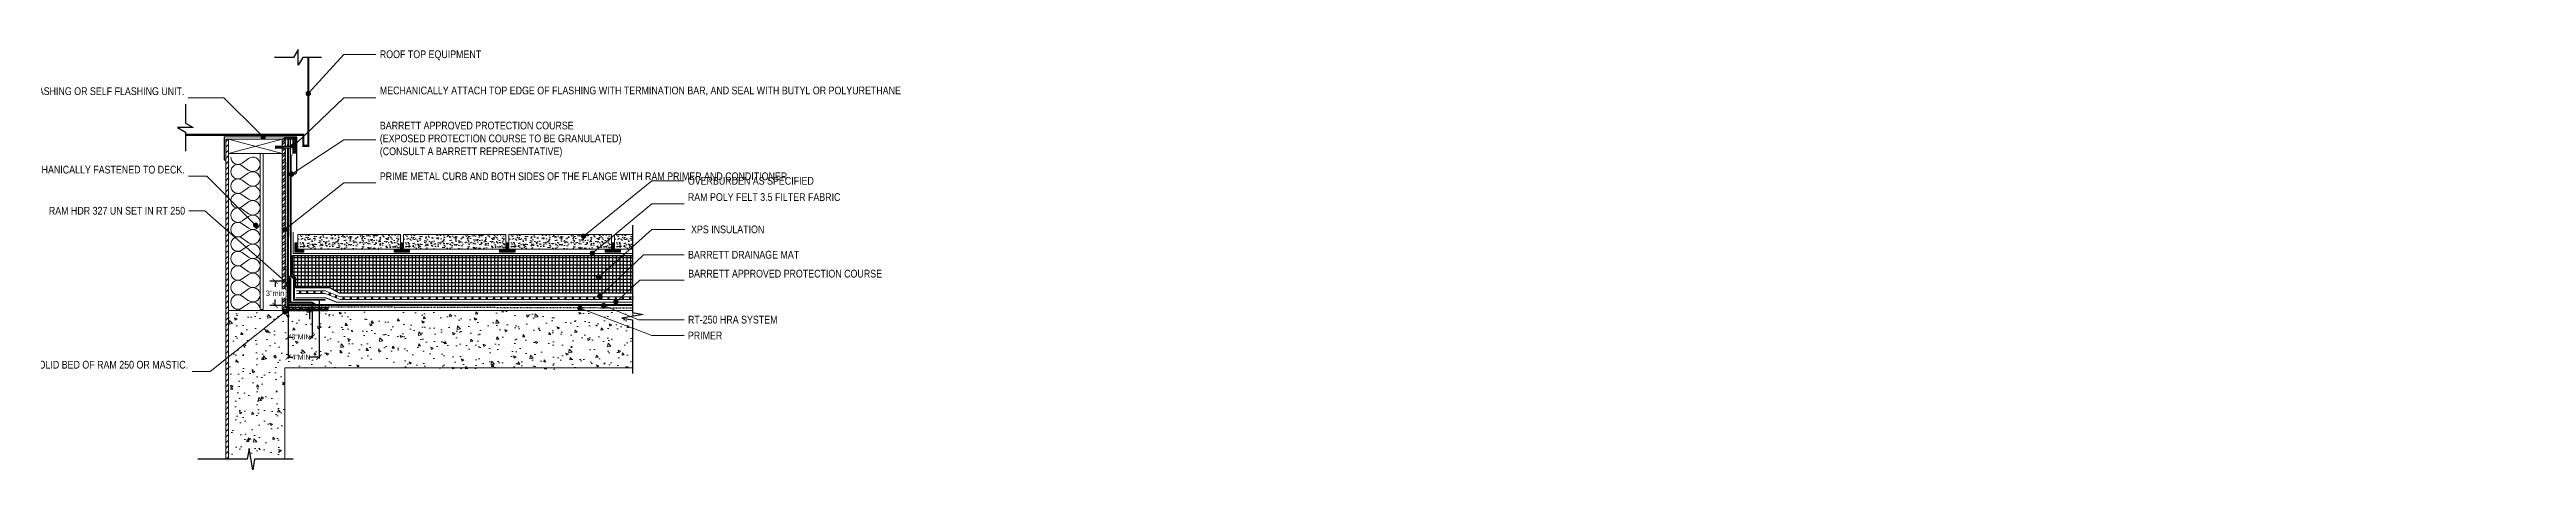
# Model space of a CAD drawing. Header units: inches. Extents: x -320 to 517, y 0 to 60.
# Drawn here: x -20.7 to 325.2, y 0 to 59.5 of the extents above; entities that cross this region are included whole.
import ezdxf
from ezdxf import colors
from ezdxf.entities.mleader import LeaderData, LeaderLine
from ezdxf.math import Vec2, Vec3

# ---------------------------------------------------------------- set-up
doc = ezdxf.new("R2010")
doc.units = ezdxf.units.IN
doc.header["$MEASUREMENT"] = 0
doc.set_wipeout_variables(frame=1)
for name, pattern in [('Dash', [0.25, 0.125, -0.125]), ('Dashed - Dense', [0.8, 0.5, -0.3]), ('DASHED2', [0.1875, 0.125, -0.0625]), ('Wipeout_Contour', [39.370079, 0, -39.370079])]:
    doc.linetypes.add(name, pattern=pattern)
for name, color, linetype, lineweight in [('Dimensions', 20, 'Continuous', 0), ('Drainage Mat', 191, 'Continuous', 0), ('Others', 190, 'Continuous', 0), ('RAM HDR 327', 63, 'Continuous', 0), ('Ram Mastic', 191, 'Continuous', 0), ('RAM POLY FELT 3.5 FILTER FABRIC.', 4, 'Dash', 0), ('RT-250 HRA SYSTEM LIQUID', 241, 'Continuous', 0), ('RT-250 HRA SYSTEM MESH', 3, 'Continuous', 0), ('Text', 20, 'Continuous', 0)]:
    doc.layers.add(name, color=color, linetype=linetype, lineweight=lineweight)
for name, color, linetype in [('Fastener', 94, 'Continuous'), ('Insulation Border', 8, 'Continuous'), ('Insulation Foam', 9, 'Continuous'), ('Primer', 32, 'DASHED2')]:
    doc.layers.add(name, color=color, linetype=linetype)
doc.layers.add('Metal', color=17, linetype='Continuous', true_color=0x803345)
doc.layers.add('Protection Course', color=99, linetype='Dashed - Dense', lineweight=0, true_color=0x216123)
doc.styles.add('Annotative', font='tahoma.ttf')
doc.styles.get("Standard").update_dxf_attribs({"font": 'ARIALN.TTF'})
doc.dimstyles.new('Annotative', dxfattribs={"dimscale": 0, "dimtxt": 0.09375, "dimasz": 0.09375, "dimexe": 0.09375, "dimexo": 0.09375, "dimgap": 0.0625, "dimtad": 0, "dimtih": 1, "dimtoh": 1, "dimlfac": -1, "dimzin": 3, "dimdsep": 46, "dimlunit": 4, "dimtxsty": 'Annotative', "dimblk": 'ARCHTICK', "dimcen": 0.09, "dimclrd": 256, "dimclre": 256, "dimclrt": 256, "dimadec": 0, "dimazin": 2, "dimtfac": 1, "dimtix": 1, "dimtofl": 0, "dimtmove": 1, "dimatfit": 1, "dimldrblk": 'CLOSEDBLANK', "dimfxl": 1, "dimtfill": 1, "dimtolj": 1, "dimtzin": 0, "dimarcsym": 0})
doc.dimstyles.get("Standard").update_dxf_attribs({"dimtxt": 0.18, "dimasz": 0.18, "dimexe": 0.18, "dimexo": 0.0625, "dimgap": 0.09, "dimtad": 0, "dimtih": 1, "dimtoh": 1, "dimdec": 4, "dimzin": 0, "dimdsep": 46, "dimtxsty": 'Standard', "dimcen": 0.09, "dimadec": 0, "dimazin": 0, "dimtfac": 1, "dimtdec": 4, "dimtofl": 0, "dimtmove": 0, "dimatfit": 3, "dimfxl": 1, "dimtolj": 1, "dimtzin": 0, "dimarcsym": 0})

msp = doc.modelspace()

# ---------------------------------------------------------------- blocks, each defined once
blk = doc.blocks.new('CI Tools Timber Wall Framing[25]_2', base_point=(586.31, -0.73))
at = {"layer": 'Others', "linetype": 'Continuous'}
h = blk.add_hatch(dxfattribs=at)
h.set_pattern_fill('DIAGONAL___SINGLE_LINES__55', color=256, style=0, pattern_type=2)
h.set_pattern_definition([(45, (586.31426, -0.7268), (-0.389744, 0.389744), [])])
h.paths.add_polyline_path([(586.31, -21.67), (586.31, 23.04), (585.92, 23.04), (585.92, -21.67)])
h = blk.add_hatch(dxfattribs=at)
h.set_pattern_fill('STEEL', color=256, scale=5)
h.set_pattern_definition([(45, (0, 0), (-0.44194174, 0.44194174), []), (45, (0, 0.3125), (-0.44194174, 0.44194174), [])])
h.paths.add_polyline_path([(594.21, -0.49), (594.21, 23.03), (593.81, 23.03), (593.81, -0.49), (593.81, -0.77), (600.24, -0.77), (600.24, -0.49)])
for p, q in [((586.31, 21.03), (593.81, 23.03)), ((593.81, 21.03), (586.31, 23.03)), ((593.81, 23.03), (586.31, 23.03)), ((586.31, 23.03), (586.31, 21.03)), ((586.31, 21.03), (586.31, -0.73)), ((586.31, 21.03), (593.81, 21.03)), ((593.81, 21.03), (593.81, 23.03)), ((593.81, -0.49), (593.81, 21.03)), ((589.11, 20.34), (588.21, 19.71)), ((588.21, 19.33), (589.11, 18.69)), ((589.11, 18.32), (588.21, 17.68)), ((588.21, 17.31), (589.11, 16.67)), ((589.11, 16.3), (588.21, 15.66)), ((588.21, 15.28), (589.11, 14.64)), ((589.11, 14.27), (588.21, 13.63)), ((588.21, 13.26), (589.11, 12.62)), ((589.11, 12.25), (588.21, 11.61)), ((588.21, 11.23), (589.11, 10.6)), ((589.11, 10.22), (588.21, 9.58)), ((588.21, 9.21), (589.11, 8.57)), ((589.11, 8.2), (588.21, 7.56)), ((588.21, 7.19), (589.11, 6.55)), ((589.11, 6.17), (588.21, 5.53)), ((588.21, 5.16), (589.11, 4.52)), ((589.11, 4.15), (588.21, 3.51)), ((588.21, 3.14), (589.11, 2.5)), ((589.11, 2.12), (588.21, 1.49)), ((588.21, 1.11), (589.11, 0.47)), ((589.11, 0.1), (588.21, -0.54))]:
    blk.add_line(p, q, dxfattribs=at)
at = {"layer": 'Others', "linetype": 'Continuous', "flags": 128}
for points in [[(586.31, -21.67), (585.92, -21.67), (585.92, 23.04), (586.31, 23.04)], [(591.14, -0.77), (591.15, 21.03), (590.75, 21.03), (590.75, -0.77)]]:
    blk.add_lwpolyline(points, close=True, dxfattribs=at)
for points in [[(594.21, -0.49), (594.21, 23.03), (593.81, 23.03), (593.81, -0.49), (593.81, -0.49), (593.81, -0.77), (600.24, -0.77), (600.24, -0.49), (594.21, -0.49)], [(593.81, -0.77), (593.81, -0.78), (594.21, -0.78), (594.21, -0.77)]]:
    blk.add_lwpolyline(points, dxfattribs=at)
at = {"layer": 'Others', "linetype": 'Continuous'}
for centre, start, end in [((587.63, 20.53), 180, 305.3636), ((587.63, 18.51), 54.6364, 180), ((587.63, 18.51), 180, 305.3636), ((587.63, 16.48), 54.6364, 180), ((589.7, 19.52), 0, 125.3636), ((589.7, 19.52), 234.6364, 0), ((589.7, 17.49), 0, 125.3636), ((589.7, 17.49), 234.6364, 0), ((587.63, 16.48), 180, 305.3636), ((587.63, 14.46), 54.6364, 180), ((587.63, 14.46), 180, 305.3636), ((589.7, 15.47), 0, 125.3636), ((589.7, 15.47), 234.6364, 0), ((589.7, 13.45), 0, 125.3636), ((587.63, 12.43), 54.6364, 180), ((587.63, 12.43), 180, 305.3636), ((587.63, 10.41), 54.6364, 180), ((587.63, 10.41), 180, 305.3636), ((589.7, 13.45), 234.6364, 0), ((589.7, 11.42), 0, 125.3636), ((589.7, 11.42), 234.6364, 0), ((589.7, 9.4), 0, 125.3636), ((587.63, 8.38), 54.6364, 180), ((587.63, 8.38), 180, 305.3636), ((587.63, 6.36), 54.6364, 180), ((589.7, 9.4), 234.6364, 0), ((589.7, 7.37), 0, 125.3636), ((589.7, 7.37), 234.6364, 0), ((587.63, 6.36), 180, 305.3636), ((587.63, 4.34), 54.6364, 180), ((587.63, 4.34), 180, 305.3636), ((589.7, 5.35), 0, 125.3636), ((589.7, 5.35), 234.6364, 0), ((589.7, 3.32), 0, 125.3636), ((587.63, 2.31), 54.6364, 180), ((587.63, 2.31), 180, 305.3636), ((587.63, 0.29), 54.6364, 180), ((587.63, 0.29), 180, 305.3636), ((589.7, 3.32), 234.6364, 0), ((589.7, 1.3), 0, 125.3636), ((589.7, 1.3), 234.6364, 0), ((589.7, -0.73), 0, 125.3636), ((587.63, -1.74), 72.8246, 107.073), ((589.7, -0.73), 357.303, 0)]:
    blk.add_arc(centre, 1.01, start, end, dxfattribs=at)
blk = doc.blocks.new('*U14')
at = {"layer": 'Drainage Mat'}
h = blk.add_hatch(color=256, dxfattribs=at)
h.dxf.hatch_style = 1
h.paths.add_polyline_path([(0.5, 0.34), (0.45, 0.34), (0.36, 0), (0.5, 0), (0.64, 0), (0.55, 0.34)])
at = {"layer": 'Drainage Mat', "linetype": 'Continuous'}
for points in [[(0, 0.34), (1, 0.34)], [(0, 0), (1, 0)]]:
    blk.add_lwpolyline(points, dxfattribs=at)
blk.add_lwpolyline([(0.5, 0.34), (0.45, 0.34), (0.36, 0), (0.5, 0), (0.64, 0), (0.55, 0.34)], close=True, dxfattribs=at)
blk = doc.blocks.new('*U15')
at = {"layer": 'Drainage Mat', "color": 0, "linetype": 'ByBlock', "lineweight": -2, "transparency": 16777216}
for p in [(13.76, 25.46), (14.76, 25.46), (15.76, 25.46), (16.76, 25.46)]:
    blk.add_blockref('*U14', p, dxfattribs=at)
blk = doc.blocks.new('*U16')
at = {"layer": 'Drainage Mat'}
h = blk.add_hatch(color=256, dxfattribs=at)
h.dxf.hatch_style = 1
h.paths.add_polyline_path([(0.5, 0.34), (0.45, 0.34), (0.36, 0), (0.5, 0), (0.64, 0), (0.55, 0.34)])
at = {"layer": 'Drainage Mat', "linetype": 'Continuous'}
for points in [[(0, 0.34), (1, 0.34)], [(0, 0), (1, 0)]]:
    blk.add_lwpolyline(points, dxfattribs=at)
blk.add_lwpolyline([(0.5, 0.34), (0.45, 0.34), (0.36, 0), (0.5, 0), (0.64, 0), (0.55, 0.34)], close=True, dxfattribs=at)
blk = doc.blocks.new('*U17')
at = {"layer": 'Drainage Mat', "color": 0, "linetype": 'ByBlock', "lineweight": -2, "transparency": 16777216}
for p in [(19.85, 24.62), (20.85, 24.62), (21.85, 24.62), (22.85, 24.62), (23.85, 24.62), (24.85, 24.62), (25.85, 24.62), (26.85, 24.62), (27.85, 24.62), (28.85, 24.62), (29.85, 24.62), (30.85, 24.62), (31.85, 24.62), (32.85, 24.62), (33.85, 24.62), (34.85, 24.62), (35.85, 24.62), (36.85, 24.62), (37.85, 24.62), (38.85, 24.62), (39.85, 24.62), (40.85, 24.62), (41.85, 24.62), (42.85, 24.62), (43.85, 24.62), (44.85, 24.62), (45.85, 24.62), (46.85, 24.62), (47.85, 24.62), (48.85, 24.62), (49.85, 24.62), (50.85, 24.62), (51.85, 24.62), (52.85, 24.62), (53.85, 24.62), (54.85, 24.62), (55.85, 24.62), (56.85, 24.62), (57.85, 24.62), (58.85, 24.62), (59.85, 24.62)]:
    blk.add_blockref('*U16', p, dxfattribs=at)
blk = doc.blocks.new('zamac')
blk.add_wipeout([(-2.34, 0.12), (-2.27, 0.14), (0, 0.14), (0, -0.14), (-2.27, -0.14), (-2.34, -0.12)])
at = {"color": 0, "linetype": 'Continuous', "ltscale": 1.75}
for points in [[(-2.27, 0.04), (-2.27, 0.14), (-2.34, 0.12), (-2.34, -0.12), (-2.27, -0.14), (-2.27, -0.04)], [(-2.34, -0.04), (-1.25, -0.04), (-1.25, 0.04), (-2.34, 0.04)], [(-2.27, 0.14), (0, 0.14)], [(0, -0.14), (-2.27, -0.14)]]:
    blk.add_lwpolyline(points, dxfattribs=at)
blk.add_lwpolyline([(0, -0.35), (0, 0.35), (0.02, 0.35, -0.236068), (0.05, 0.34), (0.15, 0.21, -0.162278), (0.16, 0.18), (0.16, -0.18, -0.162278), (0.15, -0.21), (0.05, -0.34, -0.236068), (0.02, -0.35)], format="xyb", close=True, dxfattribs=at)
blk = doc.blocks.new('flat term')
at = {"layer": 'Fastener'}
blk.add_blockref('zamac', (476.02, 15.02), dxfattribs=at)
at = {"layer": 'Drainage Mat'}
blk.add_lwpolyline([(476.02, 13.96), (475.83, 13.96), (475.83, 16.12), (476.02, 16.12)], close=True, dxfattribs=at)
blk.add_wipeout([(476.02, 13.96), (475.83, 13.96), (475.83, 16.12), (476.02, 16.12)]).dxf.layer = 'Fastener'
blk = doc.blocks.new('_ArchTick')
at = {"color": 0, "linetype": 'ByBlock', "const_width": 0.15}
blk.add_lwpolyline([(-0.5, -0.5), (0.5, 0.5)], dxfattribs=at)
blk = doc.blocks.new('*D18')
at = {"layer": 'Defpoints', "color": 0, "transparency": 16777216}
for p in [(16.91, 24.46), (12.61, 23.79), (16.91, 16.55)]:
    blk.add_point(p, dxfattribs=at)
at = {"layer": 'Dimensions', "color": 0, "lineweight": -2, "transparency": 16777216}
for p, q in [((16.91, 24.4), (16.91, 16.37)), ((12.61, 23.72), (12.61, 16.37)), ((12.61, 16.55), (13.24, 16.55)), ((16.91, 16.55), (15.54, 16.55))]:
    blk.add_line(p, q, dxfattribs=at)
at = {"layer": 'Dimensions', "color": 0, "lineweight": -2, "transparency": 16777216, "xscale": 0.75, "yscale": 0.75, "zscale": 0.75, "rotation": 180}
blk.add_blockref('_ArchTick', (12.61, 16.55), dxfattribs=at)
at = {"layer": 'Dimensions', "color": 0, "lineweight": -2, "transparency": 16777216, "xscale": 0.75, "yscale": 0.75, "zscale": 0.75}
blk.add_blockref('_ArchTick', (16.91, 16.55), dxfattribs=at)
at = {"layer": 'Dimensions', "color": 0, "transparency": 16777216, "insert": (14.39, 16.55), "char_height": 0.7, "attachment_point": 5}
blk.add_mtext('\\A1;4"MIN', dxfattribs=at)
blk = doc.blocks.new('*D19')
at = {"layer": 'Defpoints', "color": 0, "transparency": 16777216}
for p in [(12.61, 23.79), (15.96, 23.74), (15.96, 19.36)]:
    blk.add_point(p, dxfattribs=at)
at = {"layer": 'Dimensions', "color": 0, "lineweight": -2, "transparency": 16777216}
for p, q in [((12.61, 23.72), (12.61, 19.18)), ((15.96, 23.68), (15.96, 19.18)), ((12.61, 19.36), (13.24, 19.36)), ((15.96, 19.36), (15.52, 19.36))]:
    blk.add_line(p, q, dxfattribs=at)
at = {"layer": 'Dimensions', "color": 0, "lineweight": -2, "transparency": 16777216, "xscale": 0.75, "yscale": 0.75, "zscale": 0.75, "rotation": 180}
blk.add_blockref('_ArchTick', (12.61, 19.36), dxfattribs=at)
at = {"layer": 'Dimensions', "color": 0, "lineweight": -2, "transparency": 16777216, "xscale": 0.75, "yscale": 0.75, "zscale": 0.75}
blk.add_blockref('_ArchTick', (15.96, 19.36), dxfattribs=at)
at = {"layer": 'Dimensions', "color": 0, "transparency": 16777216, "insert": (14.38, 19.36), "char_height": 0.7, "attachment_point": 5}
blk.add_mtext('\\A1;3"MIN', dxfattribs=at)
blk = doc.blocks.new('*D20')
at = {"layer": 'Dimensions', "lineweight": -2, "transparency": 16777216}
for p, q in [((11.93, 27.17), (10.02, 27.17)), ((10.77, 27.17), (10.77, 26.36)), ((10.77, 23.77), (10.77, 24.59)), ((11.6, 23.77), (10.02, 23.77))]:
    blk.add_line(p, q, dxfattribs=at)
at = {"layer": 'Dimensions', "lineweight": -2, "transparency": 16777216, "xscale": 0.75, "yscale": 0.75, "zscale": 0.75}
for p, rotation in [((10.77, 27.17), 90), ((10.77, 23.77), 270)]:
    blk.add_blockref('_ArchTick', p, dxfattribs=dict(at, rotation=rotation))
at = {"layer": 'Dimensions', "transparency": 16777216, "insert": (10.77, 25.47), "char_height": 0.75, "attachment_point": 5, "style": 'Annotative', "bg_fill": 3, "box_fill_scale": 1.25, "bg_fill_color": 9, "bg_fill_true_color": 13158600, "bg_fill_transparency": 0}
blk.add_mtext('\\A1;{\\fArial Narrow|b0|i0|c0|p34;3"min}', dxfattribs=at)
at = {"layer": 'Defpoints', "color": 0, "transparency": 16777216}
for p in [(12.68, 27.17), (10.77, 23.77), (12.35, 23.77)]:
    blk.add_point(p, dxfattribs=at)
blk = doc.blocks.new('_ClosedBlank')
at = {"color": 0, "linetype": 'ByBlock', "lineweight": -2}
for p, q in [((-1, 0.2), (0, 0)), ((-1, 0.2), (-1, -0.2)), ((0, 0), (-1, -0.2))]:
    blk.add_line(p, q, dxfattribs=at)
blk = doc.blocks.new('_Dot')
at = {"color": 0, "linetype": 'ByBlock', "lineweight": -2}
blk.add_line((-0.5, 0), (-1, 0), dxfattribs=at)
at = {"color": 0, "linetype": 'ByBlock', "const_width": 0.5}
blk.add_lwpolyline([(-0.25, 0, 1), (0.25, 0, 1)], format="xyb", close=True, dxfattribs=at)

# ---------------------------------------------------------------- dimensions: what is measured, and where the dimension line sits
at = {"layer": 'Dimensions'}
for base, p2, text, picture, middle in [((16.9097, 16.55119), (16.9097, 24.46065), '4"MIN', '*D18', (14.39102, 16.55119)), ((15.95878, 19.36064), (15.95878, 23.74016), '3"MIN', '*D19', (14.38299, 19.36064))]:
    dim = msp.add_linear_dim(base=base, p1=(12.60671, 23.78629), p2=p2, text=text, dimstyle='Standard', override={"dimtxt": 0.7, "dimasz": 0.75, "dimblk1": 'ArchTick', "dimblk2": 'ArchTick', "dimsah": 1}, dxfattribs=at)
    dim.commit()
    dim.dimension.update_dxf_attribs({"geometry": picture, "text_midpoint": middle, "dimtype": 160})

# ---------------------------------------------------------------- hatches: boundary and pattern name
at = {"layer": 'Drainage Mat'}
h = msp.add_hatch(color=256, dxfattribs=at)
h.dxf.hatch_style = 1
h.paths.add_polyline_path([(18.46279, 25.52128), (18.41376, 25.54073), (18.21685, 25.27566), (18.33175, 25.23009), (18.45713, 25.18037), (18.51177, 25.50172)])
h = msp.add_hatch(color=256, dxfattribs=at)
h.dxf.hatch_style = 1
h.paths.add_polyline_path([(19.35081, 25.16911), (19.30179, 25.18856), (19.10488, 24.92349), (19.21977, 24.87793), (19.34516, 24.8282), (19.3998, 25.14956)])
at = {"layer": 'Insulation Foam'}
h = msp.add_hatch(dxfattribs=at)
h.set_pattern_fill('NET', color=256, scale=4)
h.set_pattern_definition([(0, (-582.0489, 23.9621), (0, 0.5), []), (90, (-582.0489, 23.9621), (-0.5, 3e-17), [])])
h.paths.add_polyline_path([(13.16624, 30.72265), (13.16172, 28.16399), (13.64403, 27.6506), (13.64162, 26.28965), (18.37266, 26.28129), (19.70217, 25.51774), (60.69677, 25.51774), (60.69677, 30.72265)])
at = {"layer": 'Others'}
for points in [[(13.54405, 32.52811), (13.95146, 32.52811), (13.95146, 31.62041), (14.80837, 31.62041), (14.80837, 31.20664), (13.54405, 31.20664)], [(29.54869, 31.62041), (29.54869, 31.20664), (27.38245, 31.20664), (27.38245, 31.62041), (28.28437, 31.62041), (28.28437, 32.52811), (28.69178, 32.52811), (28.69178, 31.62041)], [(44.28902, 31.62041), (44.28902, 31.20664), (42.12278, 31.20664), (42.12278, 31.62041), (43.0247, 31.62041), (43.0247, 32.52811), (43.4321, 32.52811), (43.4321, 31.62041)]]:
    msp.add_hatch(color=256, dxfattribs=at).paths.add_polyline_path(points)
h = msp.add_hatch(dxfattribs=at)
h.set_pattern_fill('CONCRETE___STRUCTURAL_0002', color=256, style=0, pattern_type=2)
h.set_pattern_definition([(130, (19.6406, 32.4296), (1.17164, 0.10251), [0.12251, -1.34764]), (185, (19.6406, 32.4296), (0.22665, 1.2287), [0.09801, -1.07811]), (79.549, (19.543, 32.4211), (-0.945, 1.1262), [0.10412, -1.14531]), (133.816, (19.6406, 32.7563), (1.74334, 0.27037), [0.18377, -2.02145]), (83.364, (19.4954, 32.7338), (-1.52677, 1.59122), [0.15618, -1.71797]), (188.816, (19.6406, 32.7563), (-1.52677, 1.59122), [0.147, -1.61716]), (159, (19.4773, 32.6746), (0.97505, 0.65768), [0.12251, -1.34764]), (214, (19.4773, 32.6746), (-0.39745, 1.18453), [0.09801, -1.07811]), (108.549, (19.396, 32.6198), (-1.3725, 0.52685), [0.10412, -1.14531]), (142.5, (19.64063, 32.4296), (-0.019863, 0.543781), [0, -1.06504, 0, -1.094443, 0, -1.082192]), (172.5, (19.64063, 32.4296), (-0.429723, 0.64427), [0, -0.623996, 0, -1.040538, 0, -0.412458]), (212.5, (20.0049, 32.4296), (0.871998, 0.036843), [0, -0.408374, 0, -1.27413, 0, -1.69067]), (222.5, (20.16825, 32.4296), (-0.95263, 0.16352), [0, -0.530887, 0, -0.84615, 0, -1.20062])])
h.paths.add_polyline_path([(28.28437, 33.69815), (13.95146, 33.69815), (13.95146, 31.62041), (28.28437, 31.62041)])
h = msp.add_hatch(dxfattribs=at)
h.set_pattern_fill('CONCRETE___STRUCTURAL_0002', color=256, style=0, pattern_type=2)
h.set_pattern_definition([(130, (34.381, 32.4296), (1.17164, 0.10251), [0.12251, -1.34764]), (185, (34.381, 32.4296), (0.22665, 1.2287), [0.09801, -1.07811]), (79.549, (34.2833, 32.4211), (-0.945, 1.1262), [0.10412, -1.14531]), (133.816, (34.381, 32.7563), (1.74334, 0.27037), [0.18377, -2.02145]), (83.364, (34.2357, 32.7338), (-1.52677, 1.59122), [0.15618, -1.71797]), (188.816, (34.381, 32.7563), (-1.52677, 1.59122), [0.147, -1.61716]), (159, (34.2176, 32.6746), (0.97505, 0.65768), [0.12251, -1.34764]), (214, (34.2176, 32.6746), (-0.39745, 1.18453), [0.09801, -1.07811]), (108.549, (34.1364, 32.6198), (-1.3725, 0.52685), [0.10412, -1.14531]), (142.5, (34.38096, 32.4296), (-0.019863, 0.543781), [0, -1.06504, 0, -1.094443, 0, -1.082192]), (172.5, (34.38096, 32.4296), (-0.429723, 0.64427), [0, -0.623996, 0, -1.040538, 0, -0.412458]), (212.5, (34.74523, 32.4296), (0.871998, 0.036843), [0, -0.408374, 0, -1.27413, 0, -1.69067]), (222.5, (34.9086, 32.4296), (-0.95263, 0.16352), [0, -0.530887, 0, -0.84615, 0, -1.20062])])
h.paths.add_polyline_path([(43.0247, 33.69815), (28.69178, 33.69815), (28.69178, 31.62041), (43.0247, 31.62041)])
h = msp.add_hatch(dxfattribs=at)
h.set_pattern_fill('CONCRETE___STRUCTURAL_0002', color=256, style=0, pattern_type=2)
h.set_pattern_definition([(130, (49.1213, 32.4296), (1.17164, 0.10251), [0.12251, -1.34764]), (185, (49.1213, 32.4296), (0.22665, 1.2287), [0.09801, -1.07811]), (79.549, (49.0236, 32.4211), (-0.945, 1.1262), [0.10412, -1.14531]), (133.816, (49.1213, 32.7563), (1.74334, 0.27037), [0.18377, -2.02145]), (83.364, (48.976, 32.7338), (-1.52677, 1.59122), [0.15618, -1.71797]), (188.816, (49.1213, 32.7563), (-1.52677, 1.59122), [0.147, -1.61716]), (159, (48.9579, 32.6746), (0.97505, 0.65768), [0.12251, -1.34764]), (214, (48.9579, 32.6746), (-0.39745, 1.18453), [0.09801, -1.07811]), (108.549, (48.8767, 32.6198), (-1.3725, 0.52685), [0.10412, -1.14531]), (142.5, (49.1213, 32.4296), (-0.019863, 0.543781), [0, -1.06504, 0, -1.094443, 0, -1.082192]), (172.5, (49.1213, 32.4296), (-0.429723, 0.64427), [0, -0.623996, 0, -1.040538, 0, -0.412458]), (212.5, (49.48555, 32.4296), (0.871998, 0.036843), [0, -0.408374, 0, -1.27413, 0, -1.69067]), (222.5, (49.6489, 32.4296), (-0.95263, 0.16352), [0, -0.530887, 0, -0.84615, 0, -1.20062])])
h.paths.add_polyline_path([(57.76502, 33.69815), (43.4321, 33.69815), (43.4321, 31.62041), (57.76502, 31.62041)])
h = msp.add_hatch(dxfattribs=at)
h.set_pattern_fill('CONCRETE___STRUCTURAL_0002', color=256, style=0, pattern_type=2)
h.set_pattern_definition([(130, (63.8616, 32.4296), (1.17164, 0.1025), [0.12251, -1.34764]), (185, (63.8616, 32.4296), (0.22665, 1.2287), [0.098, -1.0781]), (79.549, (63.764, 32.4211), (-0.945, 1.1262), [0.10412, -1.14531]), (133.816, (63.8616, 32.7563), (1.74334, 0.27037), [0.18377, -2.02145]), (83.364, (63.7163, 32.7338), (-1.52677, 1.5912), [0.1562, -1.71797]), (188.816, (63.8616, 32.7563), (-1.52677, 1.5912), [0.147, -1.61716]), (159, (63.6983, 32.6746), (0.97505, 0.65768), [0.12251, -1.34764]), (214, (63.6983, 32.6746), (-0.39745, 1.18453), [0.098, -1.0781]), (108.549, (63.617, 32.6198), (-1.3725, 0.52685), [0.10412, -1.14531]), (142.5, (63.8616, 32.4296), (-0.019863, 0.54378), [0, -1.06504, 0, -1.094443, 0, -1.08219]), (172.5, (63.8616, 32.4296), (-0.429723, 0.64427), [0, -0.623996, 0, -1.04054, 0, -0.41246]), (212.5, (64.22587, 32.4296), (0.871998, 0.036843), [0, -0.408374, 0, -1.27413, 0, -1.69067]), (222.5, (64.3892, 32.4296), (-0.95263, 0.16352), [0, -0.53089, 0, -0.84615, 0, -1.20062])])
h.paths.add_polyline_path([(60.68738, 33.69815), (58.17243, 33.69815), (58.17243, 31.62041), (60.68738, 31.62041)])
at = {"layer": 'Protection Course'}
h = msp.add_hatch(dxfattribs=at)
h.set_pattern_fill('AGGREGAT', color=256, scale=0.3, pattern_type=2)
h.set_pattern_definition([(0, (-582.0489, 23.9621), (0.3, 0.3), [0.03, -0.045, 0.015, -0.045, 0.015, -0.15]), (0, (-581.8989, 23.9921), (0.3, 0.3), [0.015, -0.285]), (0, (-581.9889, 24.0071), (0.3, 0.3), [0.015, -0.03, 0.015, -0.24]), (0, (-581.8389, 24.0221), (0.3, 0.3), [0.03, -0.27]), (0, (-581.8089, 24.0371), (0.3, 0.3), [0.015, -0.285]), (0, (-581.8989, 24.0671), (0.3, 0.3), [0.03, -0.27]), (0, (-582.0489, 24.0821), (0.3, 0.3), [0.015, -0.03, 0.015, -0.075, 0.045, -0.12]), (0, (-581.8389, 24.1121), (0.3, 0.3), [0.03, -0.27]), (0, (-582.0189, 24.1271), (0.3, 0.3), [0.03, -0.015, 0.015, -0.12, 0.015, -0.105]), (0, (-582.0339, 24.1421), (0.3, 0.3), [0.015, -0.285]), (0, (-581.9289, 24.1571), (0.3, 0.3), [0.015, -0.015, 0.015, -0.255]), (0, (-581.9739, 24.1721), (0.3, 0.3), [0.015, -0.285]), (0, (-581.7789, 24.1871), (0.3, 0.3), [0.015, -0.285]), (0, (-581.9139, 24.2021), (0.3, 0.3), [0.015, -0.12, 0.015, -0.15]), (0, (-581.9139, 24.2171), (0.3, 0.3), [0.03, -0.27]), (0, (-581.8539, 24.2321), (0.3, 0.3), [0.03, -0.27]), (0, (-582.0339, 24.2471), (0.3, 0.3), [0.015, -0.18, 0.03, -0.075]), (90, (-582.0489, 24.0971), (-0.3, 0.3), [0.06, -0.06, 0.03, -0.15]), (90, (-582.0339, 24.0971), (-0.3, 0.3), [0.015, -0.105, 0.03, -0.15]), (90, (-582.0189, 24.0221), (-0.3, 0.3), [0.045, -0.255]), (90, (-582.0039, 24.0221), (-0.3, 0.3), [0.03, -0.27]), (90, (-581.9889, 23.9771), (-0.3, 0.3), [0.015, -0.18, 0.015, -0.015, 0.03, -0.045]), (90, (-581.9589, 23.9771), (-0.3, 0.3), [0.015, -0.105, 0.015, -0.165]), (90, (-581.9439, 24.0971), (-0.3, 0.3), [0.03, -0.045, 0.015, -0.015, 0.03, -0.165]), (90, (-581.9289, 24.0371), (-0.3, 0.3), [0.03, -0.165, 0.015, -0.09]), (90, (-581.9139, 23.9771), (-0.3, 0.3), [0.015, -0.015, 0.03, -0.24]), (90, (-581.8839, 24.1721), (-0.3, 0.3), [0.015, -0.285]), (90, (-581.8689, 24.1721), (-0.3, 0.3), [0.03, -0.03, 0.015, -0.015, 0.03, -0.18]), (90, (-581.8539, 24.0371), (-0.3, 0.3), [0.015, -0.015, 0.015, -0.03, 0.015, -0.21]), (90, (-581.8089, 24.1421), (-0.3, 0.3), [0.06, -0.24]), (90, (-581.7939, 24.1121), (-0.3, 0.3), [0.06, -0.045, 0.03, -0.165]), (90, (-581.7789, 23.9921), (-0.3, 0.3), [0.015, -0.045, 0.03, -0.21]), (90, (-581.7639, 24.0221), (-0.3, 0.3), [0.045, -0.255]), (45, (-581.9289, 23.96209), (0, 0.3), [0.021213, -0.40305107]), (45, (-581.7639, 23.97709), (0, 0.3), [0.021213, -0.36062507, 0.021213, -0.021213]), (45, (-581.9589, 23.99209), (0, 0.3), [0.021213, -0.169704, 0.021213, -0.21213407]), (45, (-581.8839, 23.99209), (0, 0.3), [0.021213, -0.33941207, 0.021213, -0.042426]), (45, (-581.8689, 23.99209), (0, 0.3), [0.042426, -0.169704, 0.042426, -0.16970807]), (45, (-581.9439, 24.02209), (0, 0.3), [0.02121, -0.19092, 0.02121, -0.02121, 0.02121, -0.14850407]), (45, (-581.7939, 24.03709), (0, 0.3), [0.021213, -0.021213, 0.021213, -0.36062507]), (45, (-582.0039, 24.05209), (0, 0.3), [0.021213, -0.254556, 0.021213, -0.12728207]), (45, (-581.7639, 24.08209), (0, 0.3), [0.02121, -0.02121, 0.02121, -0.084852, 0.02121, -0.25457207]), (45, (-581.9439, 24.12709), (0, 0.3), [0.021213, -0.40305107]), (45, (-582.0189, 24.14209), (0, 0.3), [0.0424263, -0.38183777]), (45, (-582.0489, 24.17209), (0, 0.3), [0.021213, -0.021213, 0.021213, -0.36062507]), (45, (-581.8839, 24.21709), (0, 0.3), [0.021213, -0.40305107]), (45, (-581.7939, 24.24709), (0, 0.3), [0.021213, -0.40305107]), (135, (-581.9139, 23.99209), (2e-17, 0.3), [0.021213, -0.40305107]), (135, (-581.8989, 23.99209), (2e-17, 0.3), [0.021213, -0.40305107]), (135, (-581.9889, 24.00709), (2e-17, 0.3), [0.021213, -0.084852, 0.042426, -0.27577307]), (135, (-582.0489, 24.00709), (2e-17, 0.3), [0.021213, -0.40305107]), (135, (-581.8539, 24.05209), (2e-17, 0.3), [0.021213, -0.16970562, 0.021213, -0.21213245]), (135, (-581.8389, 24.05209), (2e-17, 0.3), [0.02121, -0.12729, 0.02121, -0.12726, 0.02121, -0.10608407]), (135, (-582.0189, 24.06709), (2e-17, 0.3), [0.021213, -0.40305107]), (135, (-581.7789, 24.08209), (2e-17, 0.3), [0.04242, -0.106065, 0.02121, -0.02121, 0.02121, -0.21214907]), (135, (-581.9739, 24.12709), (2e-17, 0.3), [0.021213, -0.40305107]), (135, (-581.8539, 24.12709), (2e-17, 0.3), [0.0424263, -0.38183777]), (135, (-581.8389, 24.12709), (2e-17, 0.3), [0.021213, -0.40305107]), (135, (-581.9289, 24.15709), (2e-17, 0.3), [0.021213, -0.40305107]), (135, (-582.0189, 24.20209), (2e-17, 0.3), [0.021213, -0.40305107]), (135, (-581.7789, 24.20209), (2e-17, 0.3), [0.021213, -0.40305107]), (26.56505, (-582.0189, 23.96209), (0.3, 1e-10), [0.03354, -0.6372804]), (26.56505, (-582.0489, 23.99209), (0.3, 1e-10), [0.03354, -0.6372804]), (26.56505, (-582.0489, 24.00709), (0.3, 1e-10), [0.03354, -0.6372804]), (26.56505, (-581.9739, 24.00709), (0.3, 1e-10), [0.03354, -0.6372804]), (26.56505, (-581.9889, 24.06709), (0.3, 1e-10), [0.03354, -0.6372804]), (26.56505, (-581.9889, 24.08209), (0.3, 1e-10), [0.03354, -0.6372804]), (26.56505, (-581.9289, 24.14209), (0.3, 1e-10), [0.03354, -0.6372804]), (26.56505, (-581.9139, 24.15709), (0.3, 1e-10), [0.03354, -0.6372804]), (26.56505, (-582.0339, 24.18709), (0.3, 1e-10), [0.03354, -0.6372804]), (26.56505, (-581.9439, 24.18709), (0.3, 1e-10), [0.03354, -0.6372804]), (63.43495, (-581.7939, 23.96209), (2e-11, 0.3), [0.03354, -0.6372804]), (63.43495, (-581.8689, 24.00709), (2e-11, 0.3), [0.03354, -0.6372804]), (63.43495, (-581.9139, 24.03709), (2e-11, 0.3), [0.03354, -0.6372804]), (63.43495, (-581.8689, 24.08209), (2e-11, 0.3), [0.03354, -0.6372804]), (63.43495, (-581.8539, 24.08209), (2e-11, 0.3), [0.03354, -0.6372804]), (63.43495, (-581.9589, 24.12709), (2e-11, 0.3), [0.03354, -0.6372804]), (63.43495, (-581.9889, 24.14209), (2e-11, 0.3), [0.03354, -0.6372804]), (63.43495, (-581.8689, 24.20209), (2e-11, 0.3), [0.03354, -0.6372804]), (63.43495, (-581.9889, 24.23209), (2e-11, 0.3), [0.03354, -0.6372804]), (116.56505, (-582.0339, 24.14209), (-1e-10, 0.3), [0.03354, -0.6372804]), (116.56505, (-581.8539, 24.14209), (-1e-10, 0.3), [0.03354, -0.6372804]), (116.56505, (-582.0489, 24.15709), (-1e-10, 0.3), [0.03354, -0.6372804]), (116.56505, (-581.8089, 24.20209), (-1e-10, 0.3), [0.03354, -0.6372804]), (116.56505, (-582.0039, 24.21709), (-1e-10, 0.3), [0.03354, -0.6372804]), (116.56505, (-581.9439, 24.23209), (-1e-10, 0.3), [0.03354, -0.6372804]), (153.43495, (-581.9289, 23.96209), (-0.3, 1e-10), [0.03354, -0.6372804]), (153.43495, (-581.9889, 23.99209), (-0.3, 1e-10), [0.03354, -0.6372804]), (153.43495, (-581.7789, 24.00709), (-0.3, 1e-10), [0.03354, -0.6372804]), (153.43495, (-581.8089, 24.03709), (-0.3, 1e-10), [0.03354, -0.6372804]), (153.43495, (-581.9289, 24.06709), (-0.3, 1e-10), [0.03354, -0.6372804]), (153.43495, (-582.0039, 24.08209), (-0.3, 1e-10), [0.03354, -0.6372804]), (153.43495, (-581.9139, 24.08209), (-0.3, 1e-10), [0.03354, -0.6372804]), (153.43495, (-581.9589, 24.11209), (-0.3, 1e-10), [0.03354, -0.6372804]), (153.43495, (-581.9589, 24.18709), (-0.3, 1e-10), [0.03354, -0.6372804]), (153.43495, (-582.0489, 24.24709), (-0.3, 1e-10), [0.03354, -0.6372804]), (153.43495, (-581.8689, 24.24709), (-0.3, 1e-10), [0.03354, -0.6372804]), (153.43495, (-581.8389, 24.24709), (-0.3, 1e-10), [0.03354, -0.6372804])])
h.paths.add_polyline_path([(12.91184, 27.93129), (13.35287, 27.4913), (13.35287, 24.61396), (13.35516, 24.61396), (13.35516, 24.49148), (17.78839, 24.49148), (17.78839, 24.61396), (13.4836, 24.61396), (13.4836, 27.54197), (13.03044, 27.99406), (13.03044, 46.99555), (12.91526, 46.99639)])

# ---------------------------------------------------------------- linework, layer by layer
for points in [[(17.25257, 58.45248), (14.62522, 58.45248), (13.99263, 57.35682), (13.99263, 59.54815), (13.36005, 58.45248), (10.68838, 58.45248)], [(-1.75011, 51.88658), (-1.75011, 49.25922), (-0.65445, 48.62663), (-2.84578, 48.62663), (-1.75011, 47.99405), (-1.75011, 45.32238)]]:
    msp.add_lwpolyline(points)
at = {"layer": 'Drainage Mat'}
msp.add_lwpolyline([(17.64336, 25.46062), (13.76001, 25.46062)], dxfattribs=at)
at = {"layer": 'Drainage Mat', "linetype": 'Continuous'}
for points in [[(17.76001, 25.80411), (19.85351, 24.96845)], [(17.76001, 25.46062), (19.85351, 24.62496)]]:
    msp.add_lwpolyline(points, dxfattribs=at)
for points in [[(18.46279, 25.52128), (18.41376, 25.54073), (18.21685, 25.27566), (18.33175, 25.23009), (18.45713, 25.18037), (18.51177, 25.50172)], [(19.35081, 25.16911), (19.30179, 25.18856), (19.10488, 24.92349), (19.21977, 24.87793), (19.34516, 24.8282), (19.3998, 25.14956)]]:
    msp.add_lwpolyline(points, close=True, dxfattribs=at)
at = {"layer": 'Fastener'}
msp.add_lwpolyline([(15.20353, 23.48809), (15.94061, 23.48809), (15.57207, 23.48809), (15.57207, 21.84079)], dxfattribs=at)
at = {"layer": 'Insulation Border', "flags": 128}
msp.add_lwpolyline([(13.16624, 30.72265), (13.16172, 28.16399), (13.64403, 27.6506), (13.64162, 26.28965), (18.37266, 26.28129), (19.70217, 25.51774), (61.80032, 25.51774), (61.80032, 30.72265)], close=True, dxfattribs=at)
at = {"layer": 'Metal', "linetype": 'Continuous'}
msp.add_lwpolyline([(13.052, 42.50657, 0.931027418), (13.81384, 42.50544), (13.82098, 47.3067), (3.64162, 47.32185), (3.63687, 44.12939), (3.82808, 44.12911)], format="xyb", dxfattribs=at)
at = {"layer": 'Others', "flags": 128}
for points in [[(13.54405, 32.52811), (13.95146, 32.52811), (13.95146, 31.62041), (14.80837, 31.62041), (14.80837, 31.20664), (13.54405, 31.20664)], [(28.28437, 33.69815), (13.95146, 33.69815), (13.95146, 31.62041), (28.28437, 31.62041)], [(29.54869, 31.62041), (29.54869, 31.20664), (27.38245, 31.20664), (27.38245, 31.62041), (28.28437, 31.62041), (28.28437, 32.52811), (28.69178, 32.52811), (28.69178, 31.62041)], [(43.0247, 33.69815), (28.69178, 33.69815), (28.69178, 31.62041), (43.0247, 31.62041)], [(44.28902, 31.62041), (44.28902, 31.20664), (42.12278, 31.20664), (42.12278, 31.62041), (43.0247, 31.62041), (43.0247, 32.52811), (43.4321, 32.52811), (43.4321, 31.62041)], [(57.76502, 33.69815), (43.4321, 33.69815), (43.4321, 31.62041), (57.76502, 31.62041)], [(60.68738, 33.69815), (58.17243, 33.69815), (58.17243, 31.62041), (60.68738, 31.62041)], [(4.26536, 0.65463), (12.12604, 0.65463), (12.12604, 15.04003), (60.71922, 15.04003), (60.71922, 23.07035), (4.26536, 23.07035)]]:
    msp.add_lwpolyline(points, close=True, dxfattribs=at)
at = {"layer": 'Primer', "ltscale": 0.2}
msp.add_lwpolyline([(60.68743, 23.39837), (12.31454, 23.55577), (12.23986, 46.99366)], dxfattribs=at)
at = {"layer": 'Protection Course', "linetype": 'Continuous', "flags": 128}
msp.add_lwpolyline([(12.91184, 27.93129), (13.35287, 27.4913), (13.35287, 24.61396), (13.35516, 24.61396), (13.35516, 24.49148), (17.78839, 24.49148), (17.78839, 24.61396), (13.4836, 24.61396), (13.4836, 27.54197), (13.03044, 27.99406), (13.03044, 46.99555), (12.91526, 46.99639)], close=True, dxfattribs=at)
at = {"layer": 'Protection Course', "linetype": 'Dashed - Dense', "ltscale": 0.2, "const_width": 0.1415}
msp.add_lwpolyline([(60.78402, 24.2109), (19.40024, 24.2109), (17.82828, 24.84123), (13.63487, 24.84123)], dxfattribs=at)
at = {"layer": 'RAM HDR 327'}
msp.add_lwpolyline([(16.08439, 23.84496, 0.05, 0.05, 0), (12.6763, 23.84496, 0.05, 0.05, 0), (12.6763, 27.22472, 0, 0, 0)], format="xyseb", dxfattribs=at)
at = {"layer": 'RAM POLY FELT 3.5 FILTER FABRIC.', "ltscale": 0.2, "const_width": 0.1415, "flags": 128}
msp.add_lwpolyline([(13.3134, 34.05456), (13.3134, 31.01598), (60.68739, 31.01599)], dxfattribs=at)
at = {"layer": 'RT-250 HRA SYSTEM LIQUID', "const_width": 0.3}
for points in [[(60.68743, 23.84506), (16.44793, 23.84496), (15.91056, 24.14871), (12.88217, 24.14871), (12.88217, 27.50572), (12.5794, 27.93353), (12.60986, 46.9973)], [(12.5838, 27.88186), (12.58663, 23.84496), (16.44793, 23.84496)]]:
    msp.add_lwpolyline(points, dxfattribs=at)

# ---------------------------------------------------------------- block references
at = {"layer": 'Drainage Mat'}
msp.add_blockref('*U15', (0, 0), dxfattribs=at)
at = {"layer": 'Others', "linetype": 'Continuous'}
msp.add_blockref('CI Tools Timber Wall Framing[25]_2', (4.26536, 23.2353), dxfattribs=at)

msp.set_redraw_order([(e.dxf.handle, doc.entitydb.next_handle()) for e in msp.query("TEXT MTEXT ATTDEF DIMENSION ARC_DIMENSION")])  # texts and dimensions are drawn at this point

# ---------------------------------------------------------------- leaders
at = {"layer": 'Text'}
ml = msp.add_multileader_mtext('Standard', dxfattribs=at)
ml.set_content('ROOF TOP EQUIPMENT', color=256)
ml.set_leader_properties(color=256, lineweight=0)
ml.set_arrow_properties(name='DOT')
ml.build(insert=Vec2(0, 0))
ml.multileader.update_dxf_attribs({"text_left_attachment_type": 2, "text_right_attachment_type": 2, "dogleg_length": 0.36, "arrow_head_size": 0.75, "scale": 12})
ctx = ml.context
ctx.base_point, ctx.scale, ctx.char_height, ctx.arrow_head_size, ctx.landing_gap_size, ctx.plane_origin = Vec3(24.86025, 58.83608), 12, 1.08, 0.75, 0.54, Vec3(13.32455, 52.09327)
ctx.left_attachment, ctx.right_attachment = 2, 2
notes = []
notes.append((ctx, [(0, (1, 1, 0), (20.36025, 58.83608), (1, 0), 4.5, [(0, [(15.40285, 53.38151)], 0, [])])]))
ctx.mtext.insert, ctx.mtext.width, ctx.mtext.flow_direction = Vec3(25.40025, 59.42765), 40.9843463, 5
ml = msp.add_multileader_mtext('Standard', dxfattribs=at)
ml.set_content('PREFABRICATED INSULATED METAL CURB MECHANICALLY FASTENED TO DECK.', color=256)
ml.set_leader_properties(color=256, lineweight=0)
ml.set_arrow_properties(name='DOT')
ml.build(insert=Vec2(0, 0))
ml.multileader.update_dxf_attribs({"text_left_attachment_type": 2, "text_right_attachment_type": 2, "dogleg_length": 0.36, "arrow_head_size": 0.75, "scale": 12})
ctx = ml.context
ctx.base_point, ctx.scale, ctx.char_height, ctx.arrow_head_size, ctx.landing_gap_size, ctx.plane_origin = Vec3(-28.20085, 41.82915), 12, 1.08, 0.75, 0.54, Vec3(8.06536, 34.97927)
ctx.left_attachment, ctx.right_attachment, ctx.text_align_type = 2, 2, 2
notes.append((ctx, [(0, (1, 1, 0), (1.21809, 41.82915), (-1, 0), 2.5184, [(0, [(8.06536, 34.97927)], 0, [])])]))
ctx.mtext.insert, ctx.mtext.width, ctx.mtext.alignment, ctx.mtext.flow_direction = Vec3(-1.84031, 43.29751), 26.4891926, 3, 5
for ctx, leaders in notes:
    for number, flags, end, landing, length, lines in leaders:
        leader = LeaderData()
        leader.index, (leader.has_last_leader_line, leader.has_dogleg_vector, leader.attachment_direction) = number, flags
        leader.last_leader_point, leader.dogleg_vector, leader.dogleg_length = Vec3(end), Vec3(landing), length
        for number, points, colour, breaks in lines:
            line = LeaderLine()
            line.index, line.vertices, line.color, line.breaks = number, Vec3.list(points), colors.encode_raw_color(colour), breaks
            leader.lines.append(line)
        ctx.leaders.append(leader)

# ---------------------------------------------------------------- next in the draw order: wipeouts: each hides what was drawn before it
at = {"linetype": 'Wipeout_Contour', "ltscale": 5149.93327}
msp.add_wipeout([(64.39542, 34.98247), (60.68737, 34.98245), (60.68744, 22.76399), (62.18744, 22.514), (59.18744, 22.01398), (60.68744, 21.76399), (60.68748, 14.25262), (64.39554, 14.25264)], dxfattribs=at)

# ---------------------------------------------------------------- next in the draw order: hatches: boundary and pattern name
at = {"layer": 'Others'}
msp.add_hatch(color=256, dxfattribs=at).paths.add_polyline_path([(59.02934, 31.62041), (59.02934, 31.20664), (56.8631, 31.20664), (56.8631, 31.62041), (57.76502, 31.62041), (57.76502, 32.52811), (58.17243, 32.52811), (58.17243, 31.62041)])
h = msp.add_hatch(dxfattribs=at)
h.set_pattern_fill('CONCRETE___STRUCTURAL_0002', color=256, style=0, pattern_type=2)
h.set_pattern_definition([(130, (52.245, 16.2124), (3.64368, 0.31878), [0.381, -4.191]), (185, (52.245, 16.2124), (0.70486, 3.82114), [0.3048, -3.3528]), (79.549, (51.9413, 16.1858), (-2.93883, 3.50235), [0.3238, -3.5618]), (133.816, (52.245, 17.2284), (5.4216, 0.84084), [0.5715, -6.2865]), (83.364, (51.793, 17.1583), (-4.7481, 4.9485), [0.4857, -5.3427]), (188.816, (52.245, 17.2284), (-4.7481, 4.9485), [0.4572, -5.0292]), (159, (51.737, 16.9744), (3.03229, 2.0453), [0.381, -4.191]), (214, (51.737, 16.9744), (-1.23604, 3.68376), [0.3048, -3.3528]), (108.549, (51.4843, 16.804), (-4.26833, 1.63845), [0.3238, -3.5618]), (142.5, (52.245, 16.2124), (-0.061772, 1.6911), [0, -3.31216, 0, -3.4036, 0, -3.3655]), (172.5, (52.245, 16.2124), (-1.33639, 2.00361), [0, -1.94056, 0, -3.23596, 0, -1.2827]), (212.5, (53.3778, 16.2124), (2.711818, 0.11458), [0, -1.27, 0, -3.9624, 0, -5.2578]), (222.5, (53.8858, 16.2124), (-2.96259, 0.50853), [0, -1.651, 0, -2.63144, 0, -3.7338])])
h.paths.add_polyline_path([(4.24091, 0.52498), (12.10158, 0.52498), (12.12604, 15.04003), (60.68746, 14.78073), (60.68746, 22.94071), (4.24091, 22.94071)])

# ---------------------------------------------------------------- next in the draw order: linework, layer by layer
at = {"linetype": 'Continuous'}
for p, q in [((60.68737, 34.98245), (60.68744, 22.76399)), ((62.18744, 22.514), (59.18744, 22.01398)), ((59.18744, 22.01398), (60.68744, 21.76399)), ((60.68744, 22.76399), (62.18744, 22.514)), ((60.68744, 21.76399), (60.68748, 14.25262))]:
    msp.add_line(p, q, dxfattribs=at)
at = {"layer": 'Drainage Mat'}
msp.add_lwpolyline([(60.42593, 24.62496), (19.85351, 24.62496)], dxfattribs=at)
at = {"layer": 'Others', "flags": 128}
msp.add_lwpolyline([(59.02934, 31.62041), (59.02934, 31.20664), (56.8631, 31.20664), (56.8631, 31.62041), (57.76502, 31.62041), (57.76502, 32.52811), (58.17243, 32.52811), (58.17243, 31.62041)], close=True, dxfattribs=at)
at = {"layer": 'RT-250 HRA SYSTEM MESH'}
msp.add_lwpolyline([(60.68743, 23.84506), (16.44793, 23.84496), (15.91056, 24.14871), (12.88217, 24.14871), (12.88217, 27.50572), (12.5794, 27.93353), (12.60986, 46.9973)], dxfattribs=at)

# ---------------------------------------------------------------- next in the draw order: block references
at = {"layer": 'Drainage Mat'}
msp.add_blockref('*U17', (0, 0), dxfattribs=at)

# ---------------------------------------------------------------- next in the draw order: leaders
at = {"layer": 'Text'}
ml = msp.add_multileader_mtext('Standard', dxfattribs=at)
ml.set_content('PRIME METAL CURB AND BOTH SIDES OF THE FLANGE WITH RAM PRIMER AND CONDITIONER', color=256)
ml.set_leader_properties(color=256, lineweight=0)
ml.set_arrow_properties(name='DOT')
ml.build(insert=Vec2(0, 0))
ml.multileader.update_dxf_attribs({"text_left_attachment_type": 2, "text_right_attachment_type": 2, "dogleg_length": 20.27708, "arrow_head_size": 0.75, "scale": 12})
ctx = ml.context
ctx.base_point, ctx.scale, ctx.char_height, ctx.arrow_head_size, ctx.landing_gap_size, ctx.plane_origin = Vec3(24.86025, 40.89899), 12, 1.08, 0.75, 0.54, Vec3(12.91334, 34.38989)
ctx.left_attachment, ctx.right_attachment = 2, 2
notes = []
notes.append((ctx, [(0, (1, 1, 0), (20.36025, 40.89899), (1, 0), 4.5, [(0, [(12.15906, 34.38989)], 0, [])])]))
ctx.mtext.insert, ctx.mtext.width, ctx.mtext.flow_direction = Vec3(25.40025, 42.36736), 30.4828646, 5
ml = msp.add_multileader_mtext('Standard', dxfattribs=at)
ml.set_content('OVERBURDEN AS SPECIFIED', color=256)
ml.set_leader_properties(color=256, lineweight=0)
ml.set_arrow_properties(name='DOT')
ml.build(insert=Vec2(0, 0))
ml.multileader.update_dxf_attribs({"text_left_attachment_type": 2, "text_right_attachment_type": 2, "dogleg_length": 11.28087, "arrow_head_size": 0.75, "scale": 12})
ctx = ml.context
ctx.base_point, ctx.scale, ctx.char_height, ctx.arrow_head_size, ctx.landing_gap_size, ctx.plane_origin = Vec3(67.88879, 41.17197), 12, 1.08, 0.75, 0.54, Vec3(41.51926, 33.06398)
ctx.left_attachment, ctx.right_attachment = 2, 2
notes.append((ctx, [(0, (1, 1, 0), (63.38879, 41.17197), (1, 0), 4.5, [(0, [(53.85639, 33.44887)], 0, [])])]))
ctx.mtext.insert, ctx.mtext.flow_direction = Vec3(68.42879, 41.73076), 5
ml = msp.add_multileader_mtext('Standard', dxfattribs=at)
ml.set_content('RAM POLY FELT 3.5 FILTER FABRIC', color=256)
ml.set_leader_properties(color=256, lineweight=0)
ml.set_arrow_properties(name='DOT')
ml.build(insert=Vec2(0, 0))
ml.multileader.update_dxf_attribs({"text_left_attachment_type": 2, "text_right_attachment_type": 2, "dogleg_length": 0.36, "arrow_head_size": 0.75, "scale": 12})
ctx = ml.context
ctx.base_point, ctx.scale, ctx.char_height, ctx.arrow_head_size, ctx.landing_gap_size, ctx.plane_origin = Vec3(67.88879, 37.99267), 12, 1.08, 0.75, 0.54, Vec3(47.67966, 30.68551)
ctx.left_attachment, ctx.right_attachment = 2, 2
notes.append((ctx, [(0, (1, 1, 0), (63.38879, 37.99267), (1, 0), 4.5, [(0, [(55.0896, 31.06664)], 0, [])])]))
ctx.mtext.insert, ctx.mtext.width, ctx.mtext.flow_direction = Vec3(68.42879, 39.46104), 15.6322146, 5
ml = msp.add_multileader_mtext('Standard', dxfattribs=at)
ml.set_content(' XPS INSULATION', color=256)
ml.set_leader_properties(color=256, lineweight=0)
ml.set_arrow_properties(name='DOT')
ml.build(insert=Vec2(0, 0))
ml.multileader.update_dxf_attribs({"text_left_attachment_type": 2, "text_right_attachment_type": 2, "dogleg_length": 0.36, "arrow_head_size": 0.75, "scale": 12})
ctx = ml.context
ctx.base_point, ctx.scale, ctx.char_height, ctx.arrow_head_size, ctx.landing_gap_size, ctx.plane_origin = Vec3(67.98443, 34.3855), 12, 1.08, 0.75, 0.54, Vec3(61.77751, 27.99138)
ctx.left_attachment, ctx.right_attachment = 2, 2
notes.append((ctx, [(0, (1, 1, 0), (63.38879, 34.3855), (1, 0), 4.59565, [(0, [(55.97629, 27.74816)], 0, [])])]))
ctx.mtext.insert, ctx.mtext.flow_direction = Vec3(68.52443, 34.94429), 5
ml = msp.add_multileader_mtext('Standard', dxfattribs=at)
ml.set_content('BARRETT DRAINAGE MAT', color=256)
ml.set_leader_properties(color=256, lineweight=0)
ml.set_arrow_properties(name='DOT')
ml.build(insert=Vec2(0, 0))
ml.multileader.update_dxf_attribs({"text_left_attachment_type": 2, "text_right_attachment_type": 2, "dogleg_length": 0.36, "arrow_head_size": 0.75, "scale": 12})
ctx = ml.context
ctx.base_point, ctx.scale, ctx.char_height, ctx.arrow_head_size, ctx.landing_gap_size, ctx.plane_origin = Vec3(67.9045, 30.84241), 12, 1.08, 0.75, 0.54, Vec3(62.66776, 25.10832)
ctx.left_attachment, ctx.right_attachment = 2, 2
notes.append((ctx, [(0, (1, 1, 0), (62.24559, 30.84241), (1, 0), 5.65891, [(0, [(56.13092, 25.05875)], 0, [])])]))
ctx.mtext.insert, ctx.mtext.flow_direction = Vec3(68.4445, 31.40119), 5
ml = msp.add_multileader_mtext('Standard', dxfattribs=at)
ml.set_content('BARRETT APPROVED PROTECTION COURSE', color=256)
ml.set_leader_properties(color=256, lineweight=0)
ml.set_arrow_properties(name='DOT')
ml.build(insert=Vec2(0, 0))
ml.multileader.update_dxf_attribs({"text_left_attachment_type": 2, "text_right_attachment_type": 2, "dogleg_length": 0.36, "arrow_head_size": 0.75, "scale": 12})
ctx = ml.context
ctx.base_point, ctx.scale, ctx.char_height, ctx.arrow_head_size, ctx.landing_gap_size, ctx.plane_origin = Vec3(67.93046, 27.28843), 12, 1.08, 0.75, 0.54, Vec3(62.56377, 24.26156)
ctx.left_attachment, ctx.right_attachment = 2, 2
notes.append((ctx, [(0, (1, 1, 0), (61.72642, 27.28843), (1, 0), 6.20404, [(0, [(58.37519, 24.26156)], 0, [])])]))
ctx.mtext.insert, ctx.mtext.width, ctx.mtext.flow_direction = Vec3(68.47046, 28.75679), 16.427073, 5
ml = msp.add_multileader_mtext('Standard', dxfattribs=at)
ml.set_content('PRIMER', color=256)
ml.set_leader_properties(color=256, lineweight=0)
ml.set_arrow_properties(name='DOT')
ml.build(insert=Vec2(0, 0))
ml.multileader.update_dxf_attribs({"text_left_attachment_type": 2, "text_right_attachment_type": 2, "dogleg_length": 0.36, "arrow_head_size": 0.75, "scale": 12})
ctx = ml.context
ctx.base_point, ctx.scale, ctx.char_height, ctx.arrow_head_size, ctx.landing_gap_size, ctx.plane_origin = Vec3(67.88879, 19.57003), 12, 1.08, 0.75, 0.54, Vec3(54.18776, 23.36657)
ctx.left_attachment, ctx.right_attachment = 2, 2
notes.append((ctx, [(0, (1, 1, 0), (63.38879, 19.57003), (1, 0), 4.5, [(0, [(53.37841, 23.36657)], 0, [])])]))
ctx.mtext.insert, ctx.mtext.width, ctx.mtext.flow_direction = Vec3(68.42879, 20.11003), 21.4012623, 5
ml = msp.add_multileader_mtext('Standard', dxfattribs=at)
ml.set_content('RT-250 HRA SYSTEM', color=256)
ml.set_leader_properties(color=256, lineweight=0)
ml.set_arrow_properties(name='DOT')
ml.build(insert=Vec2(0, 0))
ml.multileader.update_dxf_attribs({"text_left_attachment_type": 2, "text_right_attachment_type": 2, "dogleg_length": 0.36, "arrow_head_size": 0.75, "scale": 12})
ctx = ml.context
ctx.base_point, ctx.scale, ctx.char_height, ctx.arrow_head_size, ctx.landing_gap_size, ctx.plane_origin = Vec3(67.90046, 21.76781), 12, 1.08, 0.75, 0.54, Vec3(60.01236, 23.72768)
ctx.left_attachment, ctx.right_attachment = 2, 2
notes.append((ctx, [(0, (1, 1, 0), (61.51076, 21.76781), (1, 0), 6.38971, [(0, [(56.65624, 23.74447)], 0, [])])]))
ctx.mtext.insert, ctx.mtext.flow_direction = Vec3(68.44046, 22.3266), 5
for ctx, leaders in notes:
    for number, flags, end, landing, length, lines in leaders:
        leader = LeaderData()
        leader.index, (leader.has_last_leader_line, leader.has_dogleg_vector, leader.attachment_direction) = number, flags
        leader.last_leader_point, leader.dogleg_vector, leader.dogleg_length = Vec3(end), Vec3(landing), length
        for number, points, colour, breaks in lines:
            line = LeaderLine()
            line.index, line.vertices, line.color, line.breaks = number, Vec3.list(points), colors.encode_raw_color(colour), breaks
            leader.lines.append(line)
        ctx.leaders.append(leader)

# ---------------------------------------------------------------- next in the draw order: block references
at = {"layer": 'Fastener'}
msp.add_blockref('flat term', (-462.85638, 30.87674), dxfattribs=at)

# ---------------------------------------------------------------- next in the draw order: dimensions: what is measured, and where the dimension line sits
at = {"layer": 'Dimensions'}
dim = msp.add_linear_dim(base=(10.77001, 23.77404), p1=(12.6763, 27.17471), p2=(12.34518, 23.77404), angle=90, text='{\\fArial Narrow|b0|i0|c0|p34;3"min}', dimstyle='Annotative', override={"dimscale": 0}, dxfattribs=at)
dim.commit()
dim.dimension.update_dxf_attribs({"geometry": '*D20', "text_midpoint": (10.77001, 25.47437)})

# ---------------------------------------------------------------- next in the draw order: wipeouts: each hides what was drawn before it
at = {"linetype": 'Wipeout_Contour', "ltscale": 4715.692822}
msp.add_wipeout([(13.28489, 0.00007), (13.28488, 2.28962), (7.89308, 2.28959), (7.64309, 0.78959), (7.14307, 3.78958), (6.89308, 2.28958), (-0.00001, 2.28955), (0, 0)], dxfattribs=at)

# ---------------------------------------------------------------- next in the draw order: hatches: boundary and pattern name
at = {"layer": 'Ram Mastic'}
h = msp.add_hatch(dxfattribs=at)
h.set_pattern_fill('ZIGZAG', color=256)
h.set_pattern_definition([(0, (-455.47127, 30.68304), (0.125, 0.125), [0.125, -0.125]), (90, (-455.34627, 30.68304), (-0.125, 0.125), [0.125, -0.125])])
h.paths.add_polyline_path([(11.73528, 46.99626), (13.22765, 46.99626), (13.22765, 46.2794), (13.36025, 46.119), (13.36025, 45.67898), (13.22765, 45.54639), (13.22765, 45.06965), (13.62171, 45.06965), (13.62171, 47.26622), (12.23589, 47.26622)])
h = msp.add_hatch(dxfattribs=at)
h.set_pattern_fill('ZIGZAG', color=256)
h.set_pattern_definition([(0, (0, 0), (0.125, 0.125), [0.125, -0.125]), (90, (0.125, 0), (-0.125, 0.125), [0.125, -0.125])])
h.paths.add_polyline_path([(11.76536, 23.32894), (18.19265, 23.32894), (18.19265, 22.95912), (11.76536, 22.95912)])

# ---------------------------------------------------------------- next in the draw order: linework, layer by layer
at = {"linetype": 'Continuous'}
for p, q in [((7.14307, 3.78958), (6.89308, 2.28958)), ((7.64309, 0.78959), (7.14307, 3.78958)), ((6.89308, 2.28958), (-0.00001, 2.28955)), ((7.89308, 2.28959), (7.64309, 0.78959)), ((13.28488, 2.28962), (7.89308, 2.28959))]:
    msp.add_line(p, q, dxfattribs=at)
at = {"layer": 'Others', "const_width": 0.3}
msp.add_lwpolyline([(15.40285, 58.45248), (15.40285, 47.3067), (15.40285, 46.07586), (14.71901, 46.07586), (14.71901, 47.62976), (-1.75011, 47.62976)], dxfattribs=at)
at = {"layer": 'Ram Mastic'}
msp.add_lwpolyline([(11.73528, 46.99626), (13.22765, 46.99626), (13.22765, 46.2794), (13.36025, 46.119), (13.36025, 45.67898), (13.22765, 45.54639), (13.22765, 45.06965), (13.62171, 45.06965), (13.62171, 47.26622), (12.23589, 47.26622)], close=True, dxfattribs=at)

# ---------------------------------------------------------------- next in the draw order: leaders
at = {"layer": 'Text'}
ml = msp.add_multileader_mtext('Standard', dxfattribs=at)
ml.set_content('SHEET METAL COUNTER FLASHING OR SELF FLASHING UNIT.', color=256)
ml.set_leader_properties(color=256, lineweight=0)
ml.set_arrow_properties(name='DOT')
ml.build(insert=Vec2(0, 0))
ml.multileader.update_dxf_attribs({"text_left_attachment_type": 2, "text_right_attachment_type": 2, "dogleg_length": 0.36, "arrow_head_size": 0.75, "scale": 12})
ctx = ml.context
ctx.base_point, ctx.scale, ctx.char_height, ctx.arrow_head_size, ctx.landing_gap_size, ctx.plane_origin = Vec3(-23.88172, 52.79437), 12, 1.08, 0.75, 0.54, Vec3(9.10451, 47.31372)
ctx.left_attachment, ctx.right_attachment, ctx.text_align_type = 2, 2, 2
notes = []
notes.append((ctx, [(0, (1, 1, 0), (3.62386, 52.79437), (-1, 0), 4.97366, [(0, [(9.10451, 47.31372)], 0, [])])]))
ctx.mtext.insert, ctx.mtext.width, ctx.mtext.alignment, ctx.mtext.flow_direction = Vec3(-1.8898, 54.26273), 22.482102, 3, 5
ml = msp.add_multileader_mtext('Standard', dxfattribs=at)
ml.set_content('MECHANICALLY ATTACH TOP EDGE OF FLASHING WITH TERMINATION BAR, AND SEAL WITH BUTYL OR POLYURETHANE', color=256)
ml.set_leader_properties(color=256, lineweight=0)
ml.set_arrow_properties(name='DOT')
ml.build(insert=Vec2(0, 0))
ml.multileader.update_dxf_attribs({"text_left_attachment_type": 2, "text_right_attachment_type": 2, "dogleg_length": 0.36, "arrow_head_size": 0.75, "scale": 12})
ctx = ml.context
ctx.base_point, ctx.scale, ctx.char_height, ctx.arrow_head_size, ctx.landing_gap_size, ctx.plane_origin = Vec3(24.86025, 52.79412), 12, 1.08, 0.75, 0.54, Vec3(13.32455, 46.05131)
ctx.left_attachment, ctx.right_attachment = 2, 2
notes.append((ctx, [(0, (1, 1, 0), (20.36025, 52.79412), (1, 0), 4.5, [(0, [(13.32455, 46.05131)], 0, [])])]))
ctx.mtext.insert, ctx.mtext.width, ctx.mtext.flow_direction = Vec3(25.40025, 54.36009), 40.9843463, 5
ml = msp.add_multileader_mtext('Standard', dxfattribs=at)
ml.set_content('BARRETT APPROVED PROTECTION COURSE \\P(EXPOSED PROTECTION COURSE TO BE GRANULATED)\\P\\pxqj;(CONSULT A BARRETT REPRESENTATIVE)', color=256)
ml.set_leader_properties(color=256, lineweight=0)
ml.set_arrow_properties(name='DOT')
ml.build(insert=Vec2(0, 0))
ml.multileader.update_dxf_attribs({"text_left_attachment_type": 2, "text_right_attachment_type": 2, "dogleg_length": 0.36, "arrow_head_size": 0.75, "scale": 12})
ctx = ml.context
ctx.base_point, ctx.scale, ctx.char_height, ctx.arrow_head_size, ctx.landing_gap_size, ctx.plane_origin = Vec3(24.86025, 46.93305), 12, 1.08, 0.75, 0.54, Vec3(13.04855, 44.46631)
ctx.left_attachment, ctx.right_attachment = 2, 2
notes.append((ctx, [(0, (1, 1, 0), (20.36025, 46.93305), (1, 0), 4.5, [(0, [(13.08781, 42.12303)], 0, [])])]))
ctx.mtext.insert, ctx.mtext.flow_direction = Vec3(25.40025, 49.46054), 5
ml = msp.add_multileader_mtext('Standard', dxfattribs=at)
ml.set_content('RAM HDR 327 {\\A1;UN SET IN RT 250}', color=256)
ml.set_leader_properties(color=256, lineweight=0)
ml.set_arrow_properties(name='DOT')
ml.build(insert=Vec2(0, 0))
ml.multileader.update_dxf_attribs({"text_left_attachment_type": 2, "text_right_attachment_type": 2, "dogleg_length": 0.36, "arrow_head_size": 0.75, "scale": 12})
ctx = ml.context
ctx.base_point, ctx.scale, ctx.char_height, ctx.arrow_head_size, ctx.landing_gap_size, ctx.plane_origin = Vec3(-21.22104, 36.98918), 12, 1.08, 0.75, 0.54, Vec3(12.6763, 26.67078)
ctx.left_attachment, ctx.right_attachment, ctx.text_align_type = 2, 2, 2
notes.append((ctx, [(0, (1, 1, 0), (0.95233, 36.98918), (-1, 0), 2.2081, [(0, [(12.6763, 26.67078)], 0, [])])]))
ctx.mtext.insert, ctx.mtext.alignment, ctx.mtext.flow_direction = Vec3(-1.79577, 37.54797), 3, 5
ml = msp.add_multileader_mtext('Standard', dxfattribs=at)
ml.set_content('SET CURB FLANGE IN A SOLID BED OF RAM 250 OR MASTIC.', color=256)
ml.set_leader_properties(color=256, lineweight=0)
ml.set_arrow_properties(name='DOT')
ml.build(insert=Vec2(0, 0))
ml.multileader.update_dxf_attribs({"text_left_attachment_type": 2, "text_right_attachment_type": 2, "dogleg_length": 0.36, "arrow_head_size": 0.75, "scale": 12})
ctx = ml.context
ctx.base_point, ctx.scale, ctx.char_height, ctx.arrow_head_size, ctx.landing_gap_size, ctx.plane_origin = Vec3(-23.02754, 14.55747), 12, 1.08, 0.75, 0.54, Vec3(10.29296, 23.26131)
ctx.left_attachment, ctx.right_attachment, ctx.text_align_type = 2, 2, 2
notes.append((ctx, [(0, (1, 1, 0), (1.70755, 14.55747), (-1, 0), 2.53689, [(0, [(12.15906, 22.8644)], 0, [])])]))
ctx.mtext.insert, ctx.mtext.width, ctx.mtext.alignment, ctx.mtext.flow_direction = Vec3(-1.36934, 16.02583), 23.1800692, 3, 5
for ctx, leaders in notes:
    for number, flags, end, landing, length, lines in leaders:
        leader = LeaderData()
        leader.index, (leader.has_last_leader_line, leader.has_dogleg_vector, leader.attachment_direction) = number, flags
        leader.last_leader_point, leader.dogleg_vector, leader.dogleg_length = Vec3(end), Vec3(landing), length
        for number, points, colour, breaks in lines:
            line = LeaderLine()
            line.index, line.vertices, line.color, line.breaks = number, Vec3.list(points), colors.encode_raw_color(colour), breaks
            leader.lines.append(line)
        ctx.leaders.append(leader)

doc.saveas('drawing.dxf')
